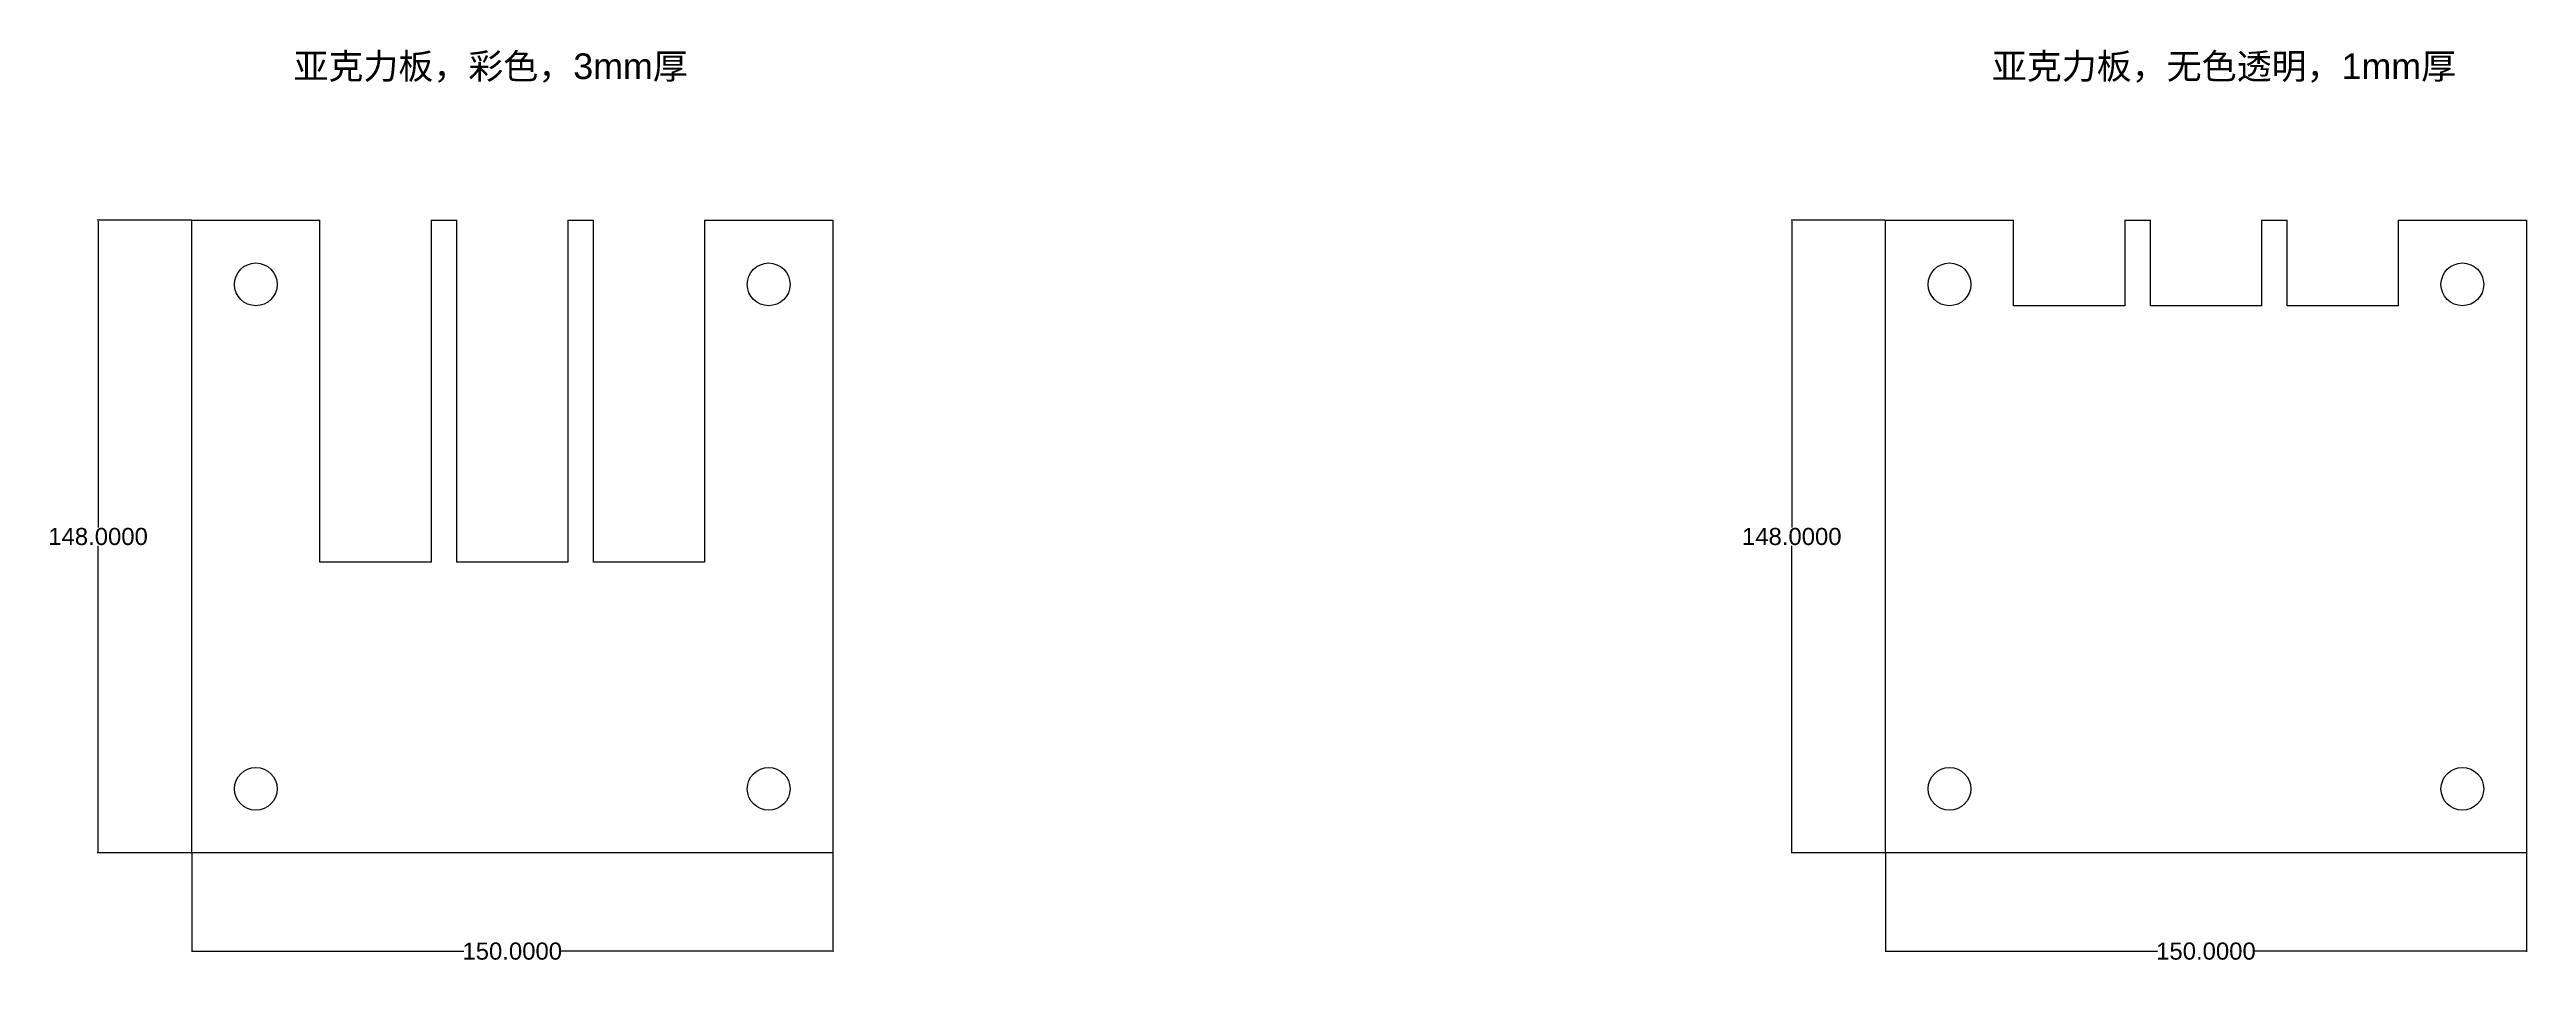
# Model space of a CAD drawing. Header units: inches. Extents: x 16 to 596, y 29 to 243.
import ezdxf

# ---------------------------------------------------------------- set-up
doc = ezdxf.new("R2010")
doc.units = ezdxf.units.IN
doc.header["$MEASUREMENT"] = 0
doc.styles.get("Standard").update_dxf_attribs({"font": 'arial.ttf'})
doc.styles.add('样式 1', font='arial.ttf', dxfattribs={"height": 4})
doc.dimstyles.get("Standard").update_dxf_attribs({"dimtxt": 0.18, "dimasz": 0.18, "dimexe": 0.18, "dimexo": 0.0625, "dimgap": 0.09, "dimtad": 0, "dimtih": 1, "dimtoh": 1, "dimdec": 4, "dimzin": 0, "dimdsep": 46, "dimtxsty": 'Standard', "dimcen": 0.09, "dimadec": 0, "dimazin": 0, "dimtfac": 1, "dimtdec": 4, "dimtofl": 0, "dimtmove": 0, "dimatfit": 3, "dimfxl": 1, "dimtolj": 1, "dimtzin": 0, "dimarcsym": 0})

# ---------------------------------------------------------------- blocks, each defined once
blk = doc.blocks.new('*D2')
at = {"color": 0, "lineweight": -2, "transparency": 16777216}
for p, q in [((49.52, 203.06), (27.48, 203.06)), ((27.66, 202.88), (27.66, 131.19)), ((27.66, 55.24), (27.66, 126.93)), ((49.52, 55.06), (27.48, 55.06))]:
    blk.add_line(p, q, dxfattribs=at)
at = {"color": 0, "transparency": 16777216}
for points in [[(27.63, 202.88), (27.69, 202.88), (27.66, 203.06)], [(27.63, 55.24), (27.69, 55.24), (27.66, 55.06)]]:
    blk.add_solid(points, dxfattribs=at)
at = {"layer": 'Defpoints', "color": 0, "transparency": 16777216}
for p in [(49.58, 203.06), (27.66, 55.06), (49.58, 55.06)]:
    blk.add_point(p, dxfattribs=at)
at = {"color": 0, "transparency": 16777216, "insert": (27.66, 129.06), "char_height": 4, "attachment_point": 5, "style": '样式 1'}
blk.add_mtext('\\A1;148.0000', dxfattribs=at)
blk = doc.blocks.new('*D7')
at = {"color": 0, "lineweight": -2, "transparency": 16777216}
for p, q in [((445.85, 203.06), (423.81, 203.06)), ((423.99, 202.88), (423.99, 131.19)), ((423.99, 55.24), (423.99, 126.93)), ((445.85, 55.06), (423.81, 55.06))]:
    blk.add_line(p, q, dxfattribs=at)
at = {"color": 0, "transparency": 16777216}
for points in [[(423.96, 202.88), (424.02, 202.88), (423.99, 203.06)], [(423.96, 55.24), (424.02, 55.24), (423.99, 55.06)]]:
    blk.add_solid(points, dxfattribs=at)
at = {"layer": 'Defpoints', "color": 0, "transparency": 16777216}
for p in [(445.91, 203.06), (423.99, 55.06), (445.91, 55.06)]:
    blk.add_point(p, dxfattribs=at)
at = {"color": 0, "transparency": 16777216, "insert": (423.99, 129.06), "char_height": 4, "attachment_point": 5, "style": '样式 1'}
blk.add_mtext('\\A1;148.0000', dxfattribs=at)
blk = doc.blocks.new('*D8')
at = {"color": 0, "lineweight": -2, "transparency": 16777216}
for p, q in [((49.58, 55), (49.58, 31.89)), ((199.58, 55), (199.58, 31.89)), ((49.76, 32.07), (113.28, 32.07)), ((199.4, 32.07), (135.89, 32.07))]:
    blk.add_line(p, q, dxfattribs=at)
at = {"color": 0, "transparency": 16777216}
for points in [[(49.76, 32.1), (49.76, 32.04), (49.58, 32.07)], [(199.4, 32.1), (199.4, 32.04), (199.58, 32.07)]]:
    blk.add_solid(points, dxfattribs=at)
at = {"layer": 'Defpoints', "color": 0, "transparency": 16777216}
for p in [(49.58, 55.06), (199.58, 55.06), (199.58, 32.07)]:
    blk.add_point(p, dxfattribs=at)
at = {"color": 0, "transparency": 16777216, "insert": (124.58, 32.07), "char_height": 4, "attachment_point": 5, "style": '样式 1'}
blk.add_mtext('\\A1;150.0000', dxfattribs=at)
blk = doc.blocks.new('*D9')
at = {"color": 0, "lineweight": -2, "transparency": 16777216}
for p, q in [((445.91, 55), (445.91, 31.89)), ((595.91, 55), (595.91, 31.89)), ((446.09, 32.07), (509.6, 32.07)), ((595.73, 32.07), (532.21, 32.07))]:
    blk.add_line(p, q, dxfattribs=at)
at = {"color": 0, "transparency": 16777216}
for points in [[(446.09, 32.1), (446.09, 32.04), (445.91, 32.07)], [(595.73, 32.1), (595.73, 32.04), (595.91, 32.07)]]:
    blk.add_solid(points, dxfattribs=at)
at = {"layer": 'Defpoints', "color": 0, "transparency": 16777216}
for p in [(445.91, 55.06), (595.91, 55.06), (595.91, 32.07)]:
    blk.add_point(p, dxfattribs=at)
at = {"color": 0, "transparency": 16777216, "insert": (520.91, 32.07), "char_height": 4, "attachment_point": 5, "style": '样式 1'}
blk.add_mtext('\\A1;150.0000', dxfattribs=at)

msp = doc.modelspace()

# ---------------------------------------------------------------- linework, layer by layer
for points in [[(169.58182, 203.05769), (199.58182, 203.05769), (199.58182, 55.05769), (49.58182, 55.05769), (49.58182, 203.05769), (76.08182, 203.05769)], [(76.08182, 203.05769), (79.58182, 203.05769)], [(105.58182, 203.05769), (105.58182, 123.05769), (79.58182, 123.05769), (79.58182, 203.05769)], [(105.58182, 203.05769), (111.58182, 203.05769)], [(137.58182, 203.05769), (137.58182, 123.05769), (111.58182, 123.05769), (111.58182, 203.05769)], [(137.58182, 203.05769), (143.58182, 203.05769)], [(169.58182, 203.05769), (169.58182, 123.05769), (143.58182, 123.05769), (143.58182, 203.05769)], [(565.90868, 203.05769), (595.90868, 203.05769), (595.90868, 55.05769), (445.90868, 55.05769), (445.90868, 203.05769), (472.40868, 203.05769)], [(472.40868, 203.05769), (475.90868, 203.05769)], [(501.90868, 203.05769), (501.90868, 183.05769), (475.90868, 183.05769), (475.90868, 203.05769)], [(501.90868, 203.05769), (507.90868, 203.05769)], [(533.90868, 203.05769), (533.90868, 183.05769), (507.90868, 183.05769), (507.90868, 203.05769)], [(533.90868, 203.05769), (539.90868, 203.05769)], [(565.90868, 203.05769), (565.90868, 183.05769), (539.90868, 183.05769), (539.90868, 203.05769)]]:
    msp.add_lwpolyline(points)
for centre in [(64.58182, 188.05769), (184.58182, 188.05769), (460.90868, 188.05769), (580.90868, 188.05769), (64.58182, 70.05769), (184.58182, 70.05769), (460.90868, 70.05769), (580.90868, 70.05769)]:
    msp.add_circle(centre, 5)

# ---------------------------------------------------------------- texts
at = {"char_height": 6, "attachment_point": 1}
for s, width, heights, insert in [('{\\fSimSun|b0|i0|c134|p2;亚克力板，彩色，}3mm{\\fSimSun|b0|i0|c134|p2;厚}', 96.3119719, [0], (73.38367, 242.08601)), ('{\\fSimSun|b0|i0|c134|p2;亚克力板，无色透明，}1mm{\\fSimSun|b0|i0|c134|p2;厚}', 118.7167096, [17.18858], (470.798, 242.08601))]:
    msp.add_mtext_dynamic_manual_height_columns(s, width=width, gutter_width=1, heights=heights, dxfattribs=dict(at, insert=insert))

# ---------------------------------------------------------------- dimensions: what is measured, and where the dimension line sits
for base, p1, p2, picture, middle in [((27.66348, 55.05769), (49.58182, 203.05769), (49.58182, 55.05769), '*D2', (27.66348, 129.05769)), ((423.99034, 55.05769), (445.90868, 203.05769), (445.90868, 55.05769), '*D7', (423.99034, 129.05769))]:
    dim = msp.add_linear_dim(base=base, p1=p1, p2=p2, angle=90, dimstyle='Standard', override={"dimtxsty": '样式 1'})
    dim.commit()
    dim.dimension.update_dxf_attribs({"geometry": picture, "text_midpoint": middle})
for base, p1, p2, picture, middle in [((199.58182, 32.06815), (49.58182, 55.05769), (199.58182, 55.05769), '*D8', (124.58182, 32.06815)), ((595.90868, 32.06815), (445.90868, 55.05769), (595.90868, 55.05769), '*D9', (520.90868, 32.06815))]:
    dim = msp.add_linear_dim(base=base, p1=p1, p2=p2, dimstyle='Standard', override={"dimtxsty": '样式 1'})
    dim.commit()
    dim.dimension.update_dxf_attribs({"geometry": picture, "text_midpoint": middle})

doc.saveas('drawing.dxf')
